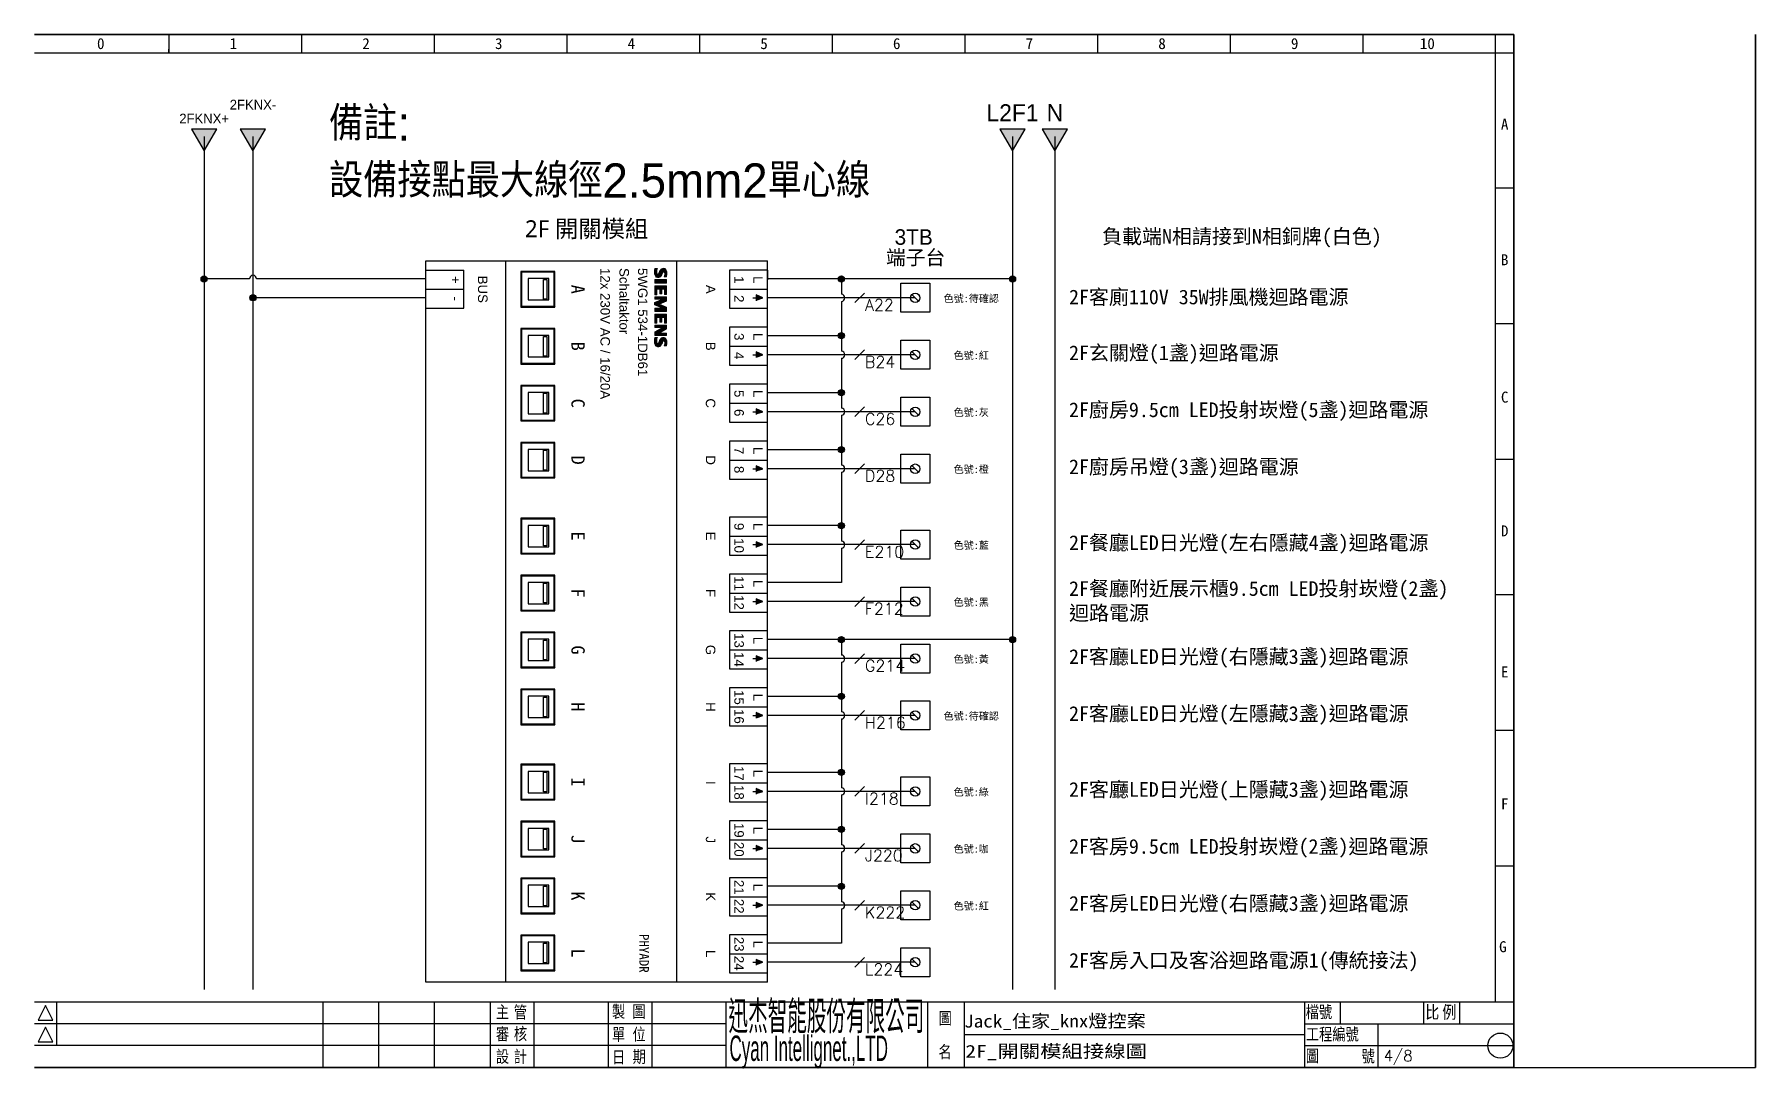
# Model space of a CAD drawing. Header units: millimetres. Extents: x 21506 to 58194, y 6783 to 13041.
# Drawn here: x 35496 to 40160, y 10238 to 13041 of the extents above; entities that cross this region are included whole.
import ezdxf
from ezdxf.enums import TextEntityAlignment as Align

# ---------------------------------------------------------------- set-up
doc = ezdxf.new("R2010")
doc.units = ezdxf.units.MM
doc.linetypes.add('DASH1', pattern=[1.5, 1, -0.5])
for name, color, linetype in [('075KW40IMRV50U03AFO80B4B5', 7, 'Continuous'), ('5', 5, 'Continuous'), ('90000_FRAME', 7, 'Continuous'), ('AHU新增', 7, 'Continuous'), ('DIM', 2, 'Continuous'), ('TEXT', 11, 'Continuous')]:
    doc.layers.add(name, color=color, linetype=linetype)
doc.styles.add('ARIAL', font='arial.ttf')
doc.styles.add('chineset', font='ds1.shx', dxfattribs={"bigfont": 'chineset.shx'})
doc.styles.add('LMP', font='COMPLEX', dxfattribs={"bigfont": 'LFP'})
doc.styles.get("Standard").update_dxf_attribs({"font": ''})
doc.styles.add('T2', font='simplex', dxfattribs={"bigfont": 'stsl'})
doc.styles.get('Standard').set_extended_font_data('MingLiU')

msp = doc.modelspace()

# ---------------------------------------------------------------- texts
at = {"color": 7}
for s, oblique, p in [('0', 360, (35675.998, 13001.291)), ('1', 0, (36035.431, 13001.291)), ('2', 0, (36394.864, 13001.291)), ('3', 360, (36754.297, 13001.291)), ('4', 360, (37113.73, 13001.291))]:
    msp.add_text(s, height=29.787, rotation=0.000118, dxfattribs=dict(at, oblique=oblique)).set_placement(p, align=Align.CENTER)
at = {"color": 7, "width": 1}
for s, height, oblique, p in [('5', 29.787, 360, (37473.164, 13001.291)), ('6', 29.787, 360, (37832.597, 13001.291)), ('7', 29.787, 0, (38192.03, 13001.291)), ('8', 29.787, 0, (38551.463, 13001.291)), ('9', 29.787, 0, (38910.896, 13001.291)), ('10', 29.7873, 0, (39270.329, 13001.291))]:
    msp.add_text(s, height=height, rotation=0.000118, dxfattribs=dict(at, oblique=oblique)).set_placement(p, align=Align.CENTER)
for s, oblique, p in [('A', 0, (39479.885, 12797.745)), ('B', 0, (39479.885, 12430.369)), ('C', 360, (39479.885, 12058.028)), ('D', 360, (39479.885, 11695.616)), ('E', 360, (39479.885, 11313.346))]:
    msp.add_text(s, height=29.787, rotation=0.000118, dxfattribs=dict(at, oblique=oblique)).set_placement(p, align=Align.MIDDLE)
at = {"style": 'ARIAL'}
for s, p in [('12x 230V AC / 16/20A', (37029.951, 12408.035)), ('Schaltaktor', (37081.396, 12408.035)), ('5WG1 534-1DB61', (37131.629, 12408.035))]:
    msp.add_text(s, height=25.72252, rotation=270, dxfattribs=at).set_placement(p)
at = {"color": 7, "style": 'ARIAL'}
for s, height, p in [('+', 25.723, (36637.365, 12376.034)), ('BUS', 25.7225, (36710.992, 12350.312)), ('-', 25.723, (36637.365, 12324.589))]:
    msp.add_text(s, height=height, rotation=270, dxfattribs=at).set_placement(p, align=Align.MIDDLE_CENTER)
for s, p in [('A', (36969.246, 12350.312)), ('B', (36969.246, 12195.977)), ('C', (36969.246, 12041.642)), ('D', (36969.246, 11887.307)), ('E', (36969.246, 11681.526)), ('F', (36969.246, 11527.191)), ('G', (36969.246, 11372.856)), ('H', (36969.246, 11218.521)), ('I', (36969.246, 11014.884)), ('J', (36969.246, 10860.549)), ('K', (36969.246, 10706.214)), ('L', (36969.246, 10551.879))]:
    msp.add_text(s, height=36.012, rotation=270).set_placement(p, align=Align.MIDDLE_CENTER)
at = {"style": 'ARIAL'}
for s, height, p in [('A', 25.723, (37328.332, 12350.312)), ('1', 25.723, (37405.5, 12376.034)), ('L', 25.723, (37456.945, 12376.034)), ('2', 25.723, (37405.5, 12324.589)), ('3', 25.723, (37405.5, 12221.699)), ('L', 25.723, (37456.945, 12221.699)), ('B', 25.723, (37328.332, 12195.977)), ('4', 25.723, (37405.5, 12170.254)), ('C', 25.723, (37328.332, 12041.642)), ('5', 25.723, (37405.5, 12067.364)), ('L', 25.723, (37456.945, 12067.364)), ('6', 25.723, (37405.5, 12015.919)), ('D', 25.723, (37328.332, 11887.307)), ('7', 25.723, (37405.5, 11913.029)), ('L', 25.723, (37456.945, 11913.029)), ('8', 25.723, (37405.5, 11861.584)), ('9', 25.723, (37405.5, 11707.249)), ('L', 25.723, (37456.945, 11707.249)), ('E', 25.723, (37328.332, 11681.526)), ('10', 25.7225, (37405.5, 11655.804)), ('11', 25.7225, (37405.5, 11552.914)), ('F', 25.723, (37328.332, 11527.191)), ('12', 25.7225, (37405.5, 11501.469)), ('L', 25.723, (37456.945, 11552.914)), ('G', 25.723, (37328.332, 11372.856)), ('13', 25.7225, (37405.5, 11398.579)), ('L', 25.723, (37456.945, 11398.579)), ('14', 25.7225, (37405.5, 11347.134)), ('15', 25.7225, (37405.5, 11244.244)), ('L', 25.723, (37456.945, 11244.244)), ('H', 25.723, (37328.332, 11218.521)), ('16', 25.7225, (37405.5, 11192.799)), ('17', 25.7225, (37405.5, 11038.463)), ('I', 25.723, (37328.332, 11012.741)), ('L', 25.723, (37456.945, 11038.463)), ('18', 25.7225, (37405.5, 10987.018)), ('J', 25.723, (37328.332, 10858.406)), ('19', 25.7225, (37405.5, 10884.128)), ('L', 25.723, (37456.945, 10884.128)), ('20', 25.7225, (37405.5, 10832.683)), ('21', 25.7225, (37405.5, 10729.793)), ('L', 25.723, (37456.945, 10729.793)), ('K', 25.723, (37328.332, 10704.071)), ('22', 25.7225, (37405.5, 10678.348)), ('23', 25.7225, (37405.5, 10575.458)), ('L', 25.723, (37328.332, 10549.736)), ('24', 25.7225, (37405.5, 10524.013)), ('L', 25.723, (37456.945, 10575.458))]:
    msp.add_text(s, height=height, rotation=270, dxfattribs=at).set_placement(p, align=Align.MIDDLE_CENTER)
at = {"color": 7, "width": 1}
for s, p in [('F', (39479.885, 10955.899)), ('G', (39474.921, 10568.664))]:
    msp.add_text(s, height=29.787, rotation=0.000118, dxfattribs=at).set_placement(p, align=Align.MIDDLE)
at = {"color": 7, "style": 'T2'}
for s, height, p in [('主', 37.731, (36746.725, 10371.256)), ('管', 37.731, (36795.17, 10371.256)), ('製', 37.731, (37061.099, 10372.824)), ('圖', 37.731, (37116.362, 10373.192)), ('審', 37.731, (36746.733, 10311.774)), ('核', 37.731, (36795.319, 10312.542)), ('位', 37.731, (37116.765, 10310.878)), ('單', 37.731, (37061.179, 10310.878)), ('計', 37.731, (36794.935, 10250.966)), ('日', 37.731, (37061.187, 10249.401)), ('期', 37.731, (37116.939, 10250.543)), ('4/8', 29.4737, (39152.013, 10258.466))]:
    msp.add_text(s, height=height, rotation=0.000118, dxfattribs=at).set_placement(p)
at = {"color": 7, "style": 'T2', "width": 1}
for s, height, p in [('檔號', 37.7305, (38940.768, 10371.887)), ('比', 39.716, (39264.932, 10370.229)), ('例', 39.716, (39310.901, 10370.229)), ('工程編號', 37.7305, (38941.116, 10311.303)), ('名', 37.731, (37945.829, 10263.499)), ('圖', 37.731, (38940.916, 10252.68))]:
    msp.add_text(s, height=height, rotation=0.000118, dxfattribs=at).set_placement(p)
at = {"color": 7, "style": 'T2', "oblique": 360, "width": 1}
for s, p in [('圖', (37946.214, 10354.37)), ('號', (39092.262, 10251.911))]:
    msp.add_text(s, height=37.731, rotation=0.000118, dxfattribs=at).set_placement(p)
at = {"color": 7}
for s, height, width, p, p2 in [('Jack_住家_knx燈控案', 34.78567, 1.000741, (38015.344, 10349.551), (38507.561, 10350.301)), ('2F_開關模組接線圖', 34.7857, 1.118475, (38018.709, 10267.684), (38510.926, 10268.435))]:
    msp.add_text(s, height=height, rotation=0.08732, dxfattribs=dict(at, width=width)).set_placement(p, p2, align=Align.FIT)
at = {"color": 7, "style": 'T2', "oblique": 360}
msp.add_text('設', height=37.731, rotation=0.000118, dxfattribs=at).set_placement((36746.733, 10250.966))
at = {"color": 3, "insert": (36294.523, 12721.717), "char_height": 92.62224, "width": 1965.14281, "attachment_point": 4}
msp.add_mtext('{\\Fds1.shx,chineset.shx|c136;備註:\\P設備接點最大線徑2.5mm2單心線}', dxfattribs=at)
at = {"color": 7, "attachment_point": 5}
for s, insert, char_height, width in [('{\\fMicrosoft JhengHei|b0|i0|c136|p34;2F 開關模組}', (36992.437, 12511.649), 46.31112, 410.85662), ('{\\fMicrosoft JhengHei|b0|i0|c136|p34;端子台}', (37883.829, 12434.46), 39.29829, 302.30307)]:
    msp.add_mtext(s, dxfattribs=dict(at, insert=insert, char_height=char_height, width=width))
at = {"char_height": 20, "width": 184.55205, "attachment_point": 5}
for s, insert in [('色號:待確認', (38034.613, 12324.357)), ('色號:紅', (38034.613, 12170.022)), ('色號:灰', (38034.613, 12015.687)), ('色號:橙', (38034.613, 11861.351)), ('色號:藍', (38034.613, 11655.571)), ('色號:黑', (38034.613, 11501.236)), ('色號:黃', (38034.613, 11346.901)), ('色號:待確認', (38034.613, 11192.566)), ('色號:綠', (38034.613, 10986.786)), ('色號:咖', (38034.613, 10832.451)), ('色號:紅', (38034.613, 10678.116))]:
    msp.add_mtext(s, dxfattribs=dict(at, insert=insert))
at = {"flags": 1}
for tag in ['AN', 'ID']:
    msp.add_attdef(tag, text='', height=1.029, rotation=270, dxfattribs=at).set_placement((37482.363, 12376.034), align=Align.BOTTOM_LEFT)
msp.add_attdef('PHYADR', text='PhyAdr', height=25.7225, rotation=270).set_placement((37148.274, 10498.291), align=Align.MIDDLE_RIGHT)
at = {"layer": '5', "color": 0, "style": 'LMP'}
for s, p in [('A22', (37746.687, 12307.681)), ('B24', (37746.687, 12153.346)), ('C26', (37746.687, 11999.011)), ('D28', (37746.687, 11844.676)), ('E210', (37746.687, 11638.896)), ('F212', (37746.687, 11484.561)), ('G214', (37746.687, 11330.225)), ('H216', (37746.687, 11175.89)), ('I218', (37746.687, 10970.11)), ('J220', (37746.687, 10815.775)), ('K222', (37746.687, 10661.44)), ('L224', (37746.687, 10507.105))]:
    msp.add_text(s, height=31.3883, rotation=0.000006, dxfattribs=at).set_placement(p, align=Align.MIDDLE_LEFT)
at = {"layer": 'AHU新增', "color": 7, "char_height": 39.69525, "attachment_point": 4}
for s, insert, width in [('{\\C3;負載端N相請接到N相銅牌(白色)}', (38389.041, 12488.497), 1065.48265), ('{\\C2;2F客廁110V 35W排風機迴路電源}', (38299.468, 12327.162), 1065.48265), ('2F玄關燈(1盞)迴路電源', (38299.468, 12172.827), 1065.48265), ('2F廚房9.5cm LED投射崁燈(5盞)迴路電源', (38299.468, 12018.491), 1065.48265), ('2F廚房吊燈(3盞)迴路電源', (38299.468, 11864.156), 1102.61104), ('2F餐廳LED日光燈(左右隱藏4盞)迴路電源', (38299.468, 11658.376), 1065.48265), ('2F餐廳附近展示櫃9.5cm LED投射崁燈(2盞)迴路電源', (38299.468, 11504.041), 1065.48265), ('2F客廳LED日光燈(右隱藏3盞)迴路電源', (38299.468, 11349.706), 1065.48265), ('2F客廳LED日光燈(左隱藏3盞)迴路電源', (38299.468, 11195.371), 1065.48265), ('2F客廳LED日光燈(上隱藏3盞)迴路電源', (38299.468, 10989.591), 1098.4761), ('2F客房9.5cm LED投射崁燈(2盞)迴路電源', (38299.468, 10835.256), 1065.48265), ('2F客房LED日光燈(右隱藏3盞)迴路電源', (38299.468, 10680.92), 1065.48265), ('2F客房入口及客浴迴路電源1{\\C1;(傳統接法)}', (38299.468, 10526.585), 1065.48265)]:
    msp.add_mtext(s, dxfattribs=dict(at, insert=insert, width=width))
at = {"layer": 'TEXT', "color": 1, "style": 'chineset'}
msp.add_text('2FKNX+', height=26.4635, dxfattribs=at).set_placement((35956.113, 12813.208), align=Align.MIDDLE)
at = {"layer": 'TEXT', "color": 0, "style": 'chineset'}
for s, height, p in [('2FKNX-', 26.4635, (36088.43, 12850.839)), ('L2F1', 46.3111, (38146.379, 12828.985)), ('N', 46.311, (38261.435, 12828.985))]:
    msp.add_text(s, height=height, dxfattribs=at).set_placement(p, align=Align.MIDDLE)
at = {"layer": 'TEXT', "color": 1, "style": 'chineset'}
msp.add_text('3TB', height=42.1431, dxfattribs=at).set_placement((37826.934, 12491.955), align=Align.MIDDLE_LEFT)
at = {"layer": 'TEXT', "color": 7, "style": 'chineset'}
for s, height, width, p in [('迅杰智能股份有限公司', 88.4212, 0.6, (37376.848, 10334.059)), ('Cyan Intellignet.,LTD', 68.77201, 0.5, (37379.625, 10259.173))]:
    msp.add_text(s, height=height, rotation=0.000118, dxfattribs=dict(at, width=width)).set_placement(p)

# ---------------------------------------------------------------- blocks, each defined once
blk = doc.blocks.new('Siemens-Logo')
h = blk.add_hatch(color=113)
h.dxf.hatch_style = 1
h.paths.add_polyline_path([(1.95, 1.66, 0.03624), (1.36, 1.95, -0.049474), (1.04, 2.09, -0.066567), (0.92, 2.19, -0.316832), (0.88, 2.42, -0.205242), (1.05, 2.54, -0.084425), (1.54, 2.57, -0.055427), (2.2, 2.42), (2.2, 3.04, 0.037682), (1.3, 3.15, 0.150366), (0.41, 2.94, 0.029244), (0.31, 2.87), (0.13, 2.69, 0.103665), (0, 2.42, 0.138785), (0, 1.95, 0.135749), (0.22, 1.57, 0.067252), (0.53, 1.35, 0.018513), (1, 1.13, -0.008982), (1.38, 0.96, -0.618592), (1.44, 0.57, -0.078609), (1.22, 0.5, -0.146008), (0, 0.63), (0, 0, 0.124503), (1.54, -0.09, 0.129248), (2.16, 0.24, 0.077088), (2.33, 0.47, 0.217145), (2.33, 1.24, 0.147333)])
h = blk.add_hatch(color=113)
h.dxf.hatch_style = 1
h.paths.add_polyline_path([(3.86, 3.07), (2.92, 3.07), (2.92, -0.06), (3.86, -0.06)])
h = blk.add_hatch(color=113)
h.dxf.hatch_style = 1
h.paths.add_polyline_path([(4.58, -0.06), (6.93, -0.06), (6.93, 0.53), (5.49, 0.53), (5.49, 1.27), (6.71, 1.27), (6.71, 1.79), (5.49, 1.79), (5.49, 2.49), (6.9, 2.49), (6.9, 3.07), (4.58, 3.07)])
h = blk.add_hatch(color=113)
h.dxf.hatch_style = 1
h.paths.add_polyline_path([(8.09, 1.95), (8.97, -0.09), (9.54, -0.09), (10.42, 1.98), (10.42, -0.06), (11.33, -0.06), (11.33, 3.07), (10.2, 3.07), (9.41, 1.16), (8.6, 3.07), (7.47, 3.07), (7.47, -0.06), (8.09, -0.06)])
h = blk.add_hatch(color=113)
h.dxf.hatch_style = 1
h.paths.add_polyline_path([(12.96, 2.49), (14.37, 2.49), (14.37, 3.07), (12.05, 3.07), (12.05, -0.06), (14.4, -0.06), (14.4, 0.53), (12.96, 0.53), (12.96, 1.27), (14.18, 1.27), (14.18, 1.79), (12.96, 1.79)])
h = blk.add_hatch(color=113)
h.dxf.hatch_style = 1
h.paths.add_polyline_path([(15.54, 1.95), (16.67, -0.06), (17.68, -0.06), (17.68, 3.07), (17.05, 3.07), (17.05, 1.13), (15.94, 3.07), (14.92, 3.07), (14.92, -0.06), (15.54, -0.06)])
h = blk.add_hatch(color=113)
h.dxf.hatch_style = 1
h.paths.add_polyline_path([(19.09, 2.42, -0.205242), (19.26, 2.54, -0.084425), (19.75, 2.57, -0.055427), (20.41, 2.42), (20.41, 3.04, 0.037682), (19.51, 3.15, 0.150366), (18.62, 2.94, 0.088866), (18.34, 2.7, 0.106595), (18.21, 2.42, 0.138787), (18.21, 1.95, 0.135749), (18.43, 1.57, 0.067252), (18.74, 1.35, 0.018513), (19.22, 1.13, -0.008982), (19.59, 0.96, -0.618592), (19.65, 0.57, -0.078609), (19.43, 0.5, -0.146008), (18.21, 0.63), (18.21, 0, 0.124503), (19.75, -0.09, 0.129248), (20.38, 0.24, 0.077088), (20.54, 0.47, 0.217145), (20.54, 1.24, 0.147333), (20.16, 1.66, 0.03624), (19.57, 1.95, -0.049474), (19.25, 2.09, -0.066567), (19.13, 2.19, -0.316832)])
at = {"layer": '90000_FRAME', "color": 113, "linetype": 'Continuous', "lineweight": 13}
for p, q in [((0, 0), (0, 0.63)), ((0.13, 2.69), (0.31, 2.87)), ((2.2, 2.42), (2.2, 3.04)), ((2.92, 3.07), (2.92, -0.06)), ((2.92, 3.07), (3.86, 3.07)), ((3.86, 3.07), (3.86, -0.06)), ((4.58, 3.07), (4.58, -0.06)), ((6.9, 3.07), (4.58, 3.07)), ((6.9, 2.49), (5.49, 2.49)), ((5.49, 2.49), (5.49, 1.79)), ((6.71, 1.79), (5.49, 1.79)), ((6.71, 1.27), (5.49, 1.27)), ((5.49, 1.27), (5.49, 0.53)), ((6.93, 0.53), (5.49, 0.53)), ((6.71, 1.79), (6.71, 1.27)), ((6.9, 3.07), (6.9, 2.49)), ((6.93, 0.53), (6.93, -0.06)), ((7.47, -0.06), (7.47, 3.07)), ((8.6, 3.07), (7.47, 3.07)), ((8.97, -0.09), (8.09, 1.95)), ((8.09, -0.06), (8.09, 1.95)), ((8.6, 3.07), (9.41, 1.16)), ((10.2, 3.07), (9.41, 1.16)), ((10.42, 1.98), (9.54, -0.09)), ((11.33, 3.07), (10.2, 3.07)), ((10.42, 1.98), (10.42, -0.06)), ((11.33, 3.07), (11.33, -0.06)), ((12.05, 3.07), (12.05, -0.06)), ((14.37, 3.07), (12.05, 3.07)), ((14.37, 2.49), (12.96, 2.49)), ((12.96, 2.49), (12.96, 1.79)), ((14.18, 1.79), (12.96, 1.79)), ((14.18, 1.27), (12.96, 1.27)), ((12.96, 1.27), (12.96, 0.53)), ((14.4, 0.53), (12.96, 0.53)), ((14.18, 1.79), (14.18, 1.27)), ((14.37, 3.07), (14.37, 2.49)), ((14.4, 0.53), (14.4, -0.06)), ((14.92, -0.06), (14.92, 3.07)), ((15.94, 3.07), (14.92, 3.07)), ((16.67, -0.06), (15.54, 1.95)), ((15.54, -0.06), (15.54, 1.95)), ((15.94, 3.07), (17.05, 1.13)), ((17.68, 3.07), (17.05, 3.07)), ((17.05, 3.07), (17.05, 1.13)), ((17.68, 3.07), (17.68, -0.06)), ((18.21, 0), (18.21, 0.63)), ((20.41, 2.42), (20.41, 3.04)), ((2.92, -0.06), (3.86, -0.06)), ((4.58, -0.06), (6.93, -0.06)), ((7.47, -0.06), (8.09, -0.06)), ((8.97, -0.09), (9.54, -0.09)), ((11.33, -0.06), (10.42, -0.06)), ((12.05, -0.06), (14.4, -0.06)), ((14.92, -0.06), (15.54, -0.06)), ((17.68, -0.06), (16.67, -0.06))]:
    blk.add_line(p, q, dxfattribs=at)
for centre, radius, start, end in [((0.83, 2.18), 0.864, 164.1975, 195.8025), ((0.72, 2.25), 0.739, 142.8139, 167.1523), ((0.79, 2.15), 0.817, 194.7952, 225.7177), ((0.82, 2.61), 2.15, 247.53, 280.758), ((0.94, 3), 3.14, 252.5939, 280.9817), ((0.95, 2.05), 1.04, 121.2141, 141.5255), ((1.19, 2.62), 1.43, 227.3119, 242.704), ((1.2, 1.59), 1.56, 86.2218, 120.4273), ((3.73, 7.59), 7.02, 242.862, 247.1042), ((1.06, 2.33), 0.2, 154.44, 221.8202), ((1.11, 2.28), 0.271, 102.8288, 149.226), ((1.33, 2.58), 0.572, 222.776, 239.0362), ((-3.39, -9.43), 11.44, 65.3415, 67.3998), ((1.92, 3.64), 1.78, 240.0482, 251.378), ((1.39, 1.13), 1.45, 84.04, 103.3428), ((1.13, 1.23), 0.734, 277.71, 295.6885), ((1.02, -2.83), 5.98, 78.6827, 87.3148), ((-0.33, -2.25), 4.53, 59.902, 68.2036), ((1.31, 0.75), 0.225, 305.5032, 72.4653), ((1.16, -0.47), 3.06, 70.2626, 82.9524), ((1.24, 1.27), 1.39, 282.4058, 311.8644), ((1.44, 0.81), 0.993, 25.9563, 59.4835), ((1.49, 0.89), 0.946, 315.8905, 333.5229), ((1.49, 0.86), 0.928, 335.3868, 24.3915), ((19.04, 2.18), 0.864, 164.1975, 195.8025), ((18.93, 2.25), 0.739, 142.8139, 167.1523), ((19, 2.15), 0.817, 194.7952, 225.7177), ((19.03, 2.61), 2.15, 247.53, 280.758), ((19.15, 3), 3.14, 252.5939, 280.9817), ((19.16, 2.05), 1.04, 121.2141, 141.5255), ((19.4, 2.62), 1.43, 227.3119, 242.704), ((19.41, 1.59), 1.56, 86.2218, 120.4273), ((21.94, 7.59), 7.02, 242.862, 247.1042), ((19.27, 2.33), 0.2, 154.44, 221.8202), ((19.32, 2.28), 0.271, 102.8288, 149.226), ((19.54, 2.58), 0.572, 222.776, 239.0362), ((14.82, -9.43), 11.44, 65.3415, 67.3998), ((20.14, 3.64), 1.78, 240.0482, 251.378), ((19.6, 1.13), 1.45, 84.04, 103.3428), ((19.34, 1.23), 0.734, 277.71, 295.6885), ((19.23, -2.83), 5.98, 78.6827, 87.3148), ((17.89, -2.25), 4.53, 59.902, 68.2036), ((19.52, 0.75), 0.225, 305.5032, 72.4653), ((19.37, -0.47), 3.06, 70.2626, 82.9524), ((19.45, 1.27), 1.39, 282.4058, 311.8644), ((19.65, 0.81), 0.993, 25.9563, 59.4835), ((19.7, 0.89), 0.946, 315.8905, 333.5229), ((19.7, 0.86), 0.928, 335.3868, 24.3915)]:
    blk.add_arc(centre, radius, start, end, dxfattribs=at)
blk = doc.blocks.new('A$C547D4C11')
at = {"layer": 'AHU新增'}
h = blk.add_hatch(color=256, dxfattribs=at)
h.dxf.hatch_style = 1
h.paths.add_polyline_path([(6.9, 0, 1), (-6.9, 0, 1)])
blk.add_circle((0, 0), 6.9, dxfattribs=at)

# ---------------------------------------------------------------- hatches: boundary and pattern name
for color, points in [(1, [(35990.49, 12784.662), (35921.736, 12784.662), (35956.113, 12725.119)]), (0, [(36088.43, 12725.119), (36122.807, 12784.662), (36054.053, 12784.662)]), (0, [(38146.379, 12725.119), (38180.756, 12784.662), (38112.002, 12784.662)]), (0, [(38261.435, 12725.119), (38295.812, 12784.662), (38227.058, 12784.662)])]:
    msp.add_hatch(color=color).paths.add_polyline_path(points)
h = msp.add_hatch(color=256)
h.dxf.hatch_style = 1
h.paths.add_polyline_path([(37469.806, 12327.162), (37451.8, 12334.878), (37451.8, 12319.445)])
h = msp.add_hatch(color=256)
h.dxf.hatch_style = 1
h.paths.add_polyline_path([(37469.806, 12172.827), (37451.8, 12180.543), (37451.8, 12165.11)])
h = msp.add_hatch(color=256)
h.dxf.hatch_style = 1
h.paths.add_polyline_path([(37469.806, 12018.491), (37451.8, 12026.208), (37451.8, 12010.775)])
h = msp.add_hatch(color=256)
h.dxf.hatch_style = 1
h.paths.add_polyline_path([(37469.806, 11864.156), (37451.8, 11871.873), (37451.8, 11856.44)])
h = msp.add_hatch(color=256)
h.dxf.hatch_style = 1
h.paths.add_polyline_path([(37469.806, 11658.376), (37451.8, 11666.093), (37451.8, 11650.659)])
h = msp.add_hatch(color=256)
h.dxf.hatch_style = 1
h.paths.add_polyline_path([(37469.806, 11504.041), (37451.8, 11511.758), (37451.8, 11496.324)])
h = msp.add_hatch(color=256)
h.dxf.hatch_style = 1
h.paths.add_polyline_path([(37469.806, 11349.706), (37451.8, 11357.423), (37451.8, 11341.989)])
h = msp.add_hatch(color=256)
h.dxf.hatch_style = 1
h.paths.add_polyline_path([(37469.806, 11195.371), (37451.8, 11203.088), (37451.8, 11187.654)])
h = msp.add_hatch(color=256)
h.dxf.hatch_style = 1
h.paths.add_polyline_path([(37469.806, 10989.591), (37451.8, 10997.307), (37451.8, 10981.874)])
h = msp.add_hatch(color=256)
h.dxf.hatch_style = 1
h.paths.add_polyline_path([(37469.806, 10835.256), (37451.8, 10842.972), (37451.8, 10827.539)])
h = msp.add_hatch(color=256)
h.dxf.hatch_style = 1
h.paths.add_polyline_path([(37469.806, 10680.92), (37451.8, 10688.637), (37451.8, 10673.204)])
h = msp.add_hatch(color=256)
h.dxf.hatch_style = 1
h.paths.add_polyline_path([(37469.806, 10526.585), (37451.8, 10534.302), (37451.8, 10518.869)])

# ---------------------------------------------------------------- linework, layer by layer
at = {"color": 7}
for p, q in [((39504.708, 13041.008), (35496.282, 13041.007)), ((35860.732, 13041.007), (35860.732, 12991.362)), ((36220.165, 13041.007), (36220.165, 12991.362)), ((36579.598, 13041.007), (36579.598, 12991.362)), ((36939.031, 13041.007), (36939.031, 12991.362)), ((37298.464, 13041.007), (37298.464, 12991.362)), ((37657.897, 13041.007), (37657.897, 12991.362)), ((38017.33, 13041.007), (38017.33, 12991.362)), ((38376.763, 13041.007), (38376.763, 12991.362)), ((38736.196, 13041.007), (38736.196, 12991.362)), ((39095.629, 13041.008), (39095.629, 12991.362)), ((39455.062, 10419.728), (39455.062, 13041.008)), ((39504.708, 13041.008), (39504.708, 10241.004)), ((40159.679, 13041.008), (40159.679, 10241.004)), ((35496.282, 12991.362), (39504.708, 12991.362)), ((35860.732, 12991.362), (35860.732, 13001.291)), ((39504.708, 12623.986), (39455.062, 12623.986)), ((39504.708, 12256.609), (39455.062, 12256.609)), ((39504.708, 11889.233), (39455.062, 11889.233)), ((39504.708, 11521.857), (39455.062, 11521.857)), ((39504.708, 11154.48), (39455.062, 11154.48)), ((39504.708, 10787.104), (39455.062, 10787.104)), ((35496.282, 10419.727), (39504.708, 10419.728)), ((35555.857, 10419.727), (35555.857, 10300.578)), ((36277.684, 10419.727), (36277.684, 10241.004)), ((36428.716, 10419.727), (36428.716, 10241.004)), ((36579.747, 10419.727), (36579.747, 10241.004)), ((36730.778, 10419.727), (36730.778, 10241.004)), ((36849.689, 10419.727), (36849.689, 10241.004)), ((37050.366, 10419.728), (37050.366, 10241.004)), ((37169.277, 10419.728), (37169.277, 10241.004)), ((37369.954, 10419.728), (37369.954, 10241.004)), ((37916.053, 10419.728), (37916.053, 10241.004)), ((38015.344, 10419.728), (38015.344, 10241.004)), ((38937.166, 10419.728), (38937.166, 10241.004)), ((39033.741, 10419.728), (39033.741, 10360.153)), ((39261.029, 10360.153), (39261.029, 10419.728)), ((39357.604, 10419.728), (39357.604, 10360.153)), ((37369.954, 10360.153), (35496.282, 10360.153)), ((38937.166, 10360.153), (39504.708, 10360.153)), ((39135.748, 10360.153), (39135.748, 10241.004)), ((37369.954, 10300.578), (35496.282, 10300.578)), ((38937.166, 10300.579), (39504.708, 10300.579)), ((35496.282, 10241.004), (39504.708, 10241.004)), ((37369.954, 10241.004), (37397.259, 10241.004))]:
    msp.add_line(p, q, dxfattribs=at)
for p, q in [((35496.282, 13041.007), (39504.708, 13041.007)), ((39504.708, 13041.007), (39504.708, 10241.004)), ((39504.708, 10241.004), (39504.708, 13041.007)), ((40159.679, 10241.004), (40159.679, 13041.008)), ((36556.657, 10472.568), (36556.657, 12427.479)), ((36556.657, 12427.479), (37482.667, 12427.479)), ((36772.726, 12427.479), (36772.726, 10472.568)), ((37235.731, 12427.479), (37235.731, 10472.568)), ((37482.667, 10472.568), (37482.667, 12427.479)), ((36813.882, 12398.542), (36813.882, 12302.082)), ((36906.483, 12398.542), (36813.882, 12398.542)), ((36813.882, 12398.542), (36815.94, 12396.398)), ((36815.94, 12396.398), (36815.94, 12304.226)), ((36904.425, 12396.398), (36815.94, 12396.398)), ((36834.46, 12379.25), (36834.46, 12321.374)), ((36890.02, 12379.25), (36834.46, 12379.25)), ((36875.616, 12323.518), (36875.616, 12377.106)), ((36875.616, 12377.106), (36884.876, 12377.106)), ((36884.876, 12377.106), (36884.876, 12323.518)), ((36890.02, 12321.374), (36890.02, 12379.25)), ((36904.425, 12396.398), (36906.483, 12398.542)), ((36904.425, 12304.226), (36904.425, 12396.398)), ((36906.483, 12302.082), (36906.483, 12398.542)), ((37482.667, 12401.757), (37379.777, 12401.757)), ((37379.777, 12401.757), (37379.777, 12298.867)), ((37482.667, 12401.757), (37482.667, 12376.034)), ((38146.379, 12378.607), (37482.667, 12378.607)), ((37682.731, 12378.607), (37682.731, 12336.688)), ((36556.657, 12327.162), (36088.43, 12327.162)), ((36834.46, 12321.374), (36890.02, 12321.374)), ((36884.876, 12323.518), (36875.616, 12323.518)), ((37379.777, 12350.312), (37482.667, 12350.312)), ((37442.797, 12327.162), (37454.372, 12327.162)), ((37469.806, 12327.162), (37451.8, 12334.878)), ((37451.8, 12334.878), (37451.8, 12319.445)), ((37454.372, 12322.017), (37469.806, 12327.162)), ((37882.795, 12327.162), (37482.667, 12327.162)), ((37682.731, 12317.635), (37682.731, 12182.353)), ((36815.94, 12304.226), (36813.882, 12302.082)), ((36813.882, 12302.082), (36906.483, 12302.082)), ((36815.94, 12304.226), (36904.425, 12304.226)), ((36904.425, 12304.226), (36906.483, 12302.082)), ((37379.777, 12298.867), (37482.667, 12298.867)), ((36813.882, 12244.207), (36813.882, 12147.747)), ((36906.483, 12244.207), (36813.882, 12244.207)), ((36813.882, 12244.207), (36815.94, 12242.063)), ((36815.94, 12242.063), (36815.94, 12149.891)), ((36904.425, 12242.063), (36815.94, 12242.063)), ((36834.46, 12224.915), (36834.46, 12167.039)), ((36890.02, 12224.915), (36834.46, 12224.915)), ((36875.616, 12169.182), (36875.616, 12222.771)), ((36875.616, 12222.771), (36884.876, 12222.771)), ((36884.876, 12222.771), (36884.876, 12169.182)), ((36890.02, 12167.039), (36890.02, 12224.915)), ((36904.425, 12242.063), (36906.483, 12244.207)), ((36904.425, 12149.891), (36904.425, 12242.063)), ((36906.483, 12147.747), (36906.483, 12244.207)), ((37482.667, 12247.422), (37379.777, 12247.422)), ((37379.777, 12247.422), (37379.777, 12144.532)), ((37682.731, 12224.272), (37482.667, 12224.272)), ((37379.777, 12195.977), (37482.667, 12195.977)), ((37442.797, 12172.827), (37454.372, 12172.827)), ((37469.806, 12172.827), (37451.8, 12180.543)), ((37451.8, 12180.543), (37451.8, 12165.11)), ((37454.372, 12167.682), (37469.806, 12172.827)), ((37882.795, 12172.827), (37482.667, 12172.827)), ((36815.94, 12149.891), (36813.882, 12147.747)), ((36813.882, 12147.747), (36906.483, 12147.747)), ((36815.94, 12149.891), (36904.425, 12149.891)), ((36834.46, 12167.039), (36890.02, 12167.039)), ((36884.876, 12169.182), (36875.616, 12169.182)), ((36904.425, 12149.891), (36906.483, 12147.747)), ((37379.777, 12144.532), (37482.667, 12144.532)), ((37682.731, 12163.3), (37682.731, 12028.018)), ((36813.882, 12089.871), (36813.882, 11993.412)), ((36906.483, 12089.871), (36813.882, 12089.871)), ((36813.882, 12089.871), (36815.94, 12087.728)), ((36815.94, 12087.728), (36815.94, 11995.555)), ((36904.425, 12087.728), (36815.94, 12087.728)), ((36904.425, 12087.728), (36906.483, 12089.871)), ((36904.425, 11995.555), (36904.425, 12087.728)), ((36906.483, 11993.412), (36906.483, 12089.871)), ((37482.667, 12093.087), (37379.777, 12093.087)), ((37379.777, 12093.087), (37379.777, 11990.197)), ((36834.46, 12070.58), (36834.46, 12012.704)), ((36890.02, 12070.58), (36834.46, 12070.58)), ((36875.616, 12014.847), (36875.616, 12068.436)), ((36875.616, 12068.436), (36884.876, 12068.436)), ((36884.876, 12068.436), (36884.876, 12014.847)), ((36890.02, 12012.704), (36890.02, 12070.58)), ((37379.777, 12041.642), (37482.667, 12041.642)), ((37682.731, 12069.936), (37482.667, 12069.936)), ((36815.94, 11995.555), (36813.882, 11993.412)), ((36813.882, 11993.412), (36906.483, 11993.412)), ((36815.94, 11995.555), (36904.425, 11995.555)), ((36834.46, 12012.704), (36890.02, 12012.704)), ((36884.876, 12014.847), (36875.616, 12014.847)), ((36904.425, 11995.555), (36906.483, 11993.412)), ((37379.777, 11990.197), (37482.667, 11990.197)), ((37442.797, 12018.491), (37454.372, 12018.491)), ((37469.806, 12018.491), (37451.8, 12026.208)), ((37451.8, 12026.208), (37451.8, 12010.775)), ((37454.372, 12013.347), (37469.806, 12018.491)), ((37882.795, 12018.491), (37482.667, 12018.491)), ((37682.731, 12008.965), (37682.731, 11873.683)), ((37482.667, 11938.752), (37379.777, 11938.752)), ((37379.777, 11938.752), (37379.777, 11835.862)), ((36813.882, 11935.536), (36813.882, 11839.077)), ((36906.483, 11935.536), (36813.882, 11935.536)), ((36813.882, 11935.536), (36815.94, 11933.393)), ((36815.94, 11933.393), (36815.94, 11841.22)), ((36904.425, 11933.393), (36815.94, 11933.393)), ((36834.46, 11916.244), (36834.46, 11858.369)), ((36890.02, 11916.244), (36834.46, 11916.244)), ((36875.616, 11860.512), (36875.616, 11914.101)), ((36875.616, 11914.101), (36884.876, 11914.101)), ((36884.876, 11914.101), (36884.876, 11860.512)), ((36890.02, 11858.369), (36890.02, 11916.244)), ((36904.425, 11933.393), (36906.483, 11935.536)), ((36904.425, 11841.22), (36904.425, 11933.393)), ((36906.483, 11839.077), (36906.483, 11935.536)), ((37682.731, 11915.601), (37482.667, 11915.601)), ((36834.46, 11858.369), (36890.02, 11858.369)), ((36884.876, 11860.512), (36875.616, 11860.512)), ((37379.777, 11887.307), (37482.667, 11887.307)), ((37442.797, 11864.156), (37454.372, 11864.156)), ((37469.806, 11864.156), (37451.8, 11871.873)), ((37451.8, 11871.873), (37451.8, 11856.44)), ((37454.372, 11859.012), (37469.806, 11864.156)), ((37882.795, 11864.156), (37482.667, 11864.156)), ((37682.731, 11854.629), (37682.731, 11667.903)), ((36815.94, 11841.22), (36813.882, 11839.077)), ((36813.882, 11839.077), (36906.483, 11839.077)), ((36815.94, 11841.22), (36904.425, 11841.22)), ((36904.425, 11841.22), (36906.483, 11839.077)), ((37379.777, 11835.862), (37482.667, 11835.862)), ((36813.882, 11729.756), (36813.882, 11633.297)), ((36906.483, 11729.756), (36813.882, 11729.756)), ((36813.882, 11729.756), (36815.94, 11727.613)), ((36815.94, 11727.613), (36815.94, 11635.44)), ((36904.425, 11727.613), (36815.94, 11727.613)), ((36834.46, 11710.464), (36834.46, 11652.589)), ((36890.02, 11710.464), (36834.46, 11710.464)), ((36875.616, 11654.732), (36875.616, 11708.321)), ((36875.616, 11708.321), (36884.876, 11708.321)), ((36884.876, 11708.321), (36884.876, 11654.732)), ((36890.02, 11652.589), (36890.02, 11710.464)), ((36904.425, 11727.613), (36906.483, 11729.756)), ((36904.425, 11635.44), (36904.425, 11727.613)), ((36906.483, 11633.297), (36906.483, 11729.756)), ((37482.667, 11732.971), (37379.777, 11732.971)), ((37379.777, 11732.971), (37379.777, 11630.081)), ((37682.731, 11709.821), (37482.667, 11709.821)), ((37379.777, 11681.526), (37482.667, 11681.526)), ((37469.806, 11658.376), (37451.8, 11666.093)), ((37451.8, 11666.093), (37451.8, 11650.659)), ((36815.94, 11635.44), (36813.882, 11633.297)), ((36813.882, 11633.297), (36906.483, 11633.297)), ((36815.94, 11635.44), (36904.425, 11635.44)), ((36834.46, 11652.589), (36890.02, 11652.589)), ((36884.876, 11654.732), (36875.616, 11654.732)), ((36904.425, 11635.44), (36906.483, 11633.297)), ((37379.777, 11630.081), (37482.667, 11630.081)), ((37442.797, 11658.376), (37454.372, 11658.376)), ((37454.372, 11653.232), (37469.806, 11658.376)), ((37882.795, 11658.376), (37482.667, 11658.376)), ((37682.731, 11648.849), (37682.731, 11555.486)), ((36813.882, 11575.421), (36813.882, 11478.962)), ((36906.483, 11575.421), (36813.882, 11575.421)), ((36813.882, 11575.421), (36815.94, 11573.277)), ((36815.94, 11573.277), (36815.94, 11481.105)), ((36904.425, 11573.277), (36815.94, 11573.277)), ((36904.425, 11573.277), (36906.483, 11575.421)), ((36904.425, 11481.105), (36904.425, 11573.277)), ((36906.483, 11478.962), (36906.483, 11575.421)), ((37482.667, 11578.636), (37379.777, 11578.636)), ((37379.777, 11578.636), (37379.777, 11475.746)), ((36834.46, 11556.129), (36834.46, 11498.253)), ((36890.02, 11556.129), (36834.46, 11556.129)), ((36875.616, 11500.397), (36875.616, 11553.986)), ((36875.616, 11553.986), (36884.876, 11553.986)), ((36884.876, 11553.986), (36884.876, 11500.397)), ((36890.02, 11498.253), (36890.02, 11556.129)), ((37379.777, 11527.191), (37482.667, 11527.191)), ((37682.731, 11555.486), (37482.667, 11555.486)), ((36815.94, 11481.105), (36813.882, 11478.962)), ((36813.882, 11478.962), (36906.483, 11478.962)), ((36815.94, 11481.105), (36904.425, 11481.105)), ((36834.46, 11498.253), (36890.02, 11498.253)), ((36884.876, 11500.397), (36875.616, 11500.397)), ((36904.425, 11481.105), (36906.483, 11478.962)), ((37379.777, 11475.746), (37482.667, 11475.746)), ((37442.797, 11504.041), (37454.372, 11504.041)), ((37469.806, 11504.041), (37451.8, 11511.758)), ((37451.8, 11511.758), (37451.8, 11496.324)), ((37454.372, 11498.897), (37469.806, 11504.041)), ((37882.795, 11504.041), (37482.667, 11504.041)), ((36813.882, 11421.086), (36813.882, 11324.626)), ((36906.483, 11421.086), (36813.882, 11421.086)), ((36813.882, 11421.086), (36815.94, 11418.942)), ((36815.94, 11418.942), (36815.94, 11326.77)), ((36904.425, 11418.942), (36815.94, 11418.942)), ((36834.46, 11401.794), (36834.46, 11343.918)), ((36890.02, 11401.794), (36834.46, 11401.794)), ((36875.616, 11346.062), (36875.616, 11399.65)), ((36875.616, 11399.65), (36884.876, 11399.65)), ((36884.876, 11399.65), (36884.876, 11346.062)), ((36890.02, 11343.918), (36890.02, 11401.794)), ((36904.425, 11418.942), (36906.483, 11421.086)), ((36904.425, 11326.77), (36904.425, 11418.942)), ((36906.483, 11324.626), (36906.483, 11421.086)), ((37482.667, 11424.301), (37379.777, 11424.301)), ((37379.777, 11424.301), (37379.777, 11321.411)), ((38146.379, 11401.151), (37482.667, 11401.151)), ((37682.731, 11401.151), (37682.731, 11359.233)), ((36834.46, 11343.918), (36890.02, 11343.918)), ((36884.876, 11346.062), (36875.616, 11346.062)), ((37379.777, 11372.856), (37482.667, 11372.856)), ((37442.797, 11349.706), (37454.372, 11349.706)), ((37469.806, 11349.706), (37451.8, 11357.423)), ((37451.8, 11357.423), (37451.8, 11341.989)), ((37454.372, 11344.561), (37469.806, 11349.706)), ((37882.795, 11349.706), (37482.667, 11349.706)), ((37682.731, 11340.179), (37682.731, 11204.898)), ((36815.94, 11326.77), (36813.882, 11324.626)), ((36813.882, 11324.626), (36906.483, 11324.626)), ((36815.94, 11326.77), (36904.425, 11326.77)), ((36904.425, 11326.77), (36906.483, 11324.626)), ((37379.777, 11321.411), (37482.667, 11321.411)), ((36813.882, 11266.751), (36813.882, 11170.291)), ((36906.483, 11266.751), (36813.882, 11266.751)), ((36813.882, 11266.751), (36815.94, 11264.607)), ((36815.94, 11264.607), (36815.94, 11172.435)), ((36904.425, 11264.607), (36815.94, 11264.607)), ((36834.46, 11247.459), (36834.46, 11189.583)), ((36890.02, 11247.459), (36834.46, 11247.459)), ((36875.616, 11191.727), (36875.616, 11245.315)), ((36875.616, 11245.315), (36884.876, 11245.315)), ((36884.876, 11245.315), (36884.876, 11191.727)), ((36890.02, 11189.583), (36890.02, 11247.459)), ((36904.425, 11264.607), (36906.483, 11266.751)), ((36904.425, 11172.435), (36904.425, 11264.607)), ((36906.483, 11170.291), (36906.483, 11266.751)), ((37482.667, 11269.966), (37379.777, 11269.966)), ((37379.777, 11269.966), (37379.777, 11167.076)), ((37682.731, 11246.816), (37482.667, 11246.816)), ((37379.777, 11218.521), (37482.667, 11218.521)), ((37442.797, 11195.371), (37454.372, 11195.371)), ((37469.806, 11195.371), (37451.8, 11203.088)), ((37451.8, 11203.088), (37451.8, 11187.654)), ((37454.372, 11190.226), (37469.806, 11195.371)), ((37882.795, 11195.371), (37482.667, 11195.371)), ((36815.94, 11172.435), (36813.882, 11170.291)), ((36813.882, 11170.291), (36906.483, 11170.291)), ((36815.94, 11172.435), (36904.425, 11172.435)), ((36834.46, 11189.583), (36890.02, 11189.583)), ((36884.876, 11191.727), (36875.616, 11191.727)), ((36904.425, 11172.435), (36906.483, 11170.291)), ((37379.777, 11167.076), (37482.667, 11167.076)), ((37682.731, 11185.844), (37682.731, 10999.117)), ((36813.882, 11063.114), (36813.882, 10966.655)), ((36906.483, 11063.114), (36813.882, 11063.114)), ((36813.882, 11063.114), (36815.94, 11060.971)), ((36815.94, 11060.971), (36815.94, 10968.798)), ((36904.425, 11060.971), (36815.94, 11060.971)), ((36904.425, 11060.971), (36906.483, 11063.114)), ((36904.425, 10968.798), (36904.425, 11060.971)), ((36906.483, 10966.655), (36906.483, 11063.114)), ((37482.667, 11064.186), (37379.777, 11064.186)), ((37379.777, 11064.186), (37379.777, 10961.296)), ((36834.46, 11043.822), (36834.46, 10985.947)), ((36890.02, 11043.822), (36834.46, 11043.822)), ((36875.616, 10988.09), (36875.616, 11041.679)), ((36875.616, 11041.679), (36884.876, 11041.679)), ((36884.876, 11041.679), (36884.876, 10988.09)), ((36890.02, 10985.947), (36890.02, 11043.822)), ((37379.777, 11012.741), (37482.667, 11012.741)), ((37682.731, 11041.036), (37482.667, 11041.036)), ((36815.94, 10968.798), (36813.882, 10966.655)), ((36813.882, 10966.655), (36906.483, 10966.655)), ((36815.94, 10968.798), (36904.425, 10968.798)), ((36834.46, 10985.947), (36890.02, 10985.947)), ((36884.876, 10988.09), (36875.616, 10988.09)), ((36904.425, 10968.798), (36906.483, 10966.655)), ((37379.777, 10961.296), (37482.667, 10961.296)), ((37442.797, 10989.591), (37454.372, 10989.591)), ((37469.806, 10989.591), (37451.8, 10997.307)), ((37451.8, 10997.307), (37451.8, 10981.874)), ((37454.372, 10984.446), (37469.806, 10989.591)), ((37882.795, 10989.591), (37482.667, 10989.591)), ((37682.731, 10980.064), (37682.731, 10844.782)), ((36813.882, 10908.779), (36813.882, 10812.32)), ((36906.483, 10908.779), (36813.882, 10908.779)), ((36813.882, 10908.779), (36815.94, 10906.636)), ((36815.94, 10906.636), (36815.94, 10814.463)), ((36904.425, 10906.636), (36815.94, 10906.636)), ((36834.46, 10889.487), (36834.46, 10831.611)), ((36890.02, 10889.487), (36834.46, 10889.487)), ((36875.616, 10833.755), (36875.616, 10887.344)), ((36875.616, 10887.344), (36884.876, 10887.344)), ((36884.876, 10887.344), (36884.876, 10833.755)), ((36890.02, 10831.611), (36890.02, 10889.487)), ((36904.425, 10906.636), (36906.483, 10908.779)), ((36904.425, 10814.463), (36904.425, 10906.636)), ((36906.483, 10812.32), (36906.483, 10908.779)), ((37482.667, 10909.851), (37379.777, 10909.851)), ((37379.777, 10909.851), (37379.777, 10806.961)), ((37682.731, 10886.701), (37482.667, 10886.701)), ((36834.46, 10831.611), (36890.02, 10831.611)), ((36884.876, 10833.755), (36875.616, 10833.755)), ((37379.777, 10858.406), (37482.667, 10858.406)), ((37442.797, 10835.256), (37454.372, 10835.256)), ((37469.806, 10835.256), (37451.8, 10842.972)), ((37451.8, 10842.972), (37451.8, 10827.539)), ((37454.372, 10830.111), (37469.806, 10835.256)), ((37882.795, 10835.256), (37482.667, 10835.256)), ((37682.731, 10825.729), (37682.731, 10690.447)), ((36815.94, 10814.463), (36813.882, 10812.32)), ((36813.882, 10812.32), (36906.483, 10812.32)), ((36815.94, 10814.463), (36904.425, 10814.463)), ((36904.425, 10814.463), (36906.483, 10812.32)), ((37379.777, 10806.961), (37482.667, 10806.961)), ((36813.882, 10754.444), (36813.882, 10657.984)), ((36906.483, 10754.444), (36813.882, 10754.444)), ((36813.882, 10754.444), (36815.94, 10752.3)), ((36815.94, 10752.3), (36815.94, 10660.128)), ((36904.425, 10752.3), (36815.94, 10752.3)), ((36834.46, 10735.152), (36834.46, 10677.276)), ((36890.02, 10735.152), (36834.46, 10735.152)), ((36875.616, 10679.42), (36875.616, 10733.009)), ((36875.616, 10733.009), (36884.876, 10733.009)), ((36884.876, 10733.009), (36884.876, 10679.42)), ((36890.02, 10677.276), (36890.02, 10735.152)), ((36904.425, 10752.3), (36906.483, 10754.444)), ((36904.425, 10660.128), (36904.425, 10752.3)), ((36906.483, 10657.984), (36906.483, 10754.444)), ((37482.667, 10755.516), (37379.777, 10755.516)), ((37379.777, 10755.516), (37379.777, 10652.626)), ((37682.731, 10732.365), (37482.667, 10732.365)), ((36884.876, 10679.42), (36875.616, 10679.42)), ((37379.777, 10704.071), (37482.667, 10704.071)), ((37442.797, 10680.92), (37454.372, 10680.92)), ((37469.806, 10680.92), (37451.8, 10688.637)), ((37451.8, 10688.637), (37451.8, 10673.204)), ((37454.372, 10675.776), (37469.806, 10680.92)), ((37882.795, 10680.92), (37482.667, 10680.92)), ((36815.94, 10660.128), (36813.882, 10657.984)), ((36813.882, 10657.984), (36906.483, 10657.984)), ((36815.94, 10660.128), (36904.425, 10660.128)), ((36834.46, 10677.276), (36890.02, 10677.276)), ((36904.425, 10660.128), (36906.483, 10657.984)), ((37379.777, 10652.626), (37482.667, 10652.626)), ((37682.731, 10671.394), (37682.731, 10578.03)), ((36813.882, 10600.109), (36813.882, 10503.649)), ((36906.483, 10600.109), (36813.882, 10600.109)), ((36813.882, 10600.109), (36815.94, 10597.965)), ((36815.94, 10597.965), (36815.94, 10505.793)), ((36904.425, 10597.965), (36815.94, 10597.965)), ((36904.425, 10597.965), (36906.483, 10600.109)), ((36904.425, 10505.793), (36904.425, 10597.965)), ((36906.483, 10503.649), (36906.483, 10600.109)), ((37482.667, 10601.181), (37379.777, 10601.181)), ((37379.777, 10601.181), (37379.777, 10498.291)), ((36834.46, 10580.817), (36834.46, 10522.941)), ((36890.02, 10580.817), (36834.46, 10580.817)), ((36875.616, 10525.085), (36875.616, 10578.673)), ((36875.616, 10578.673), (36884.876, 10578.673)), ((36884.876, 10578.673), (36884.876, 10525.085)), ((36890.02, 10522.941), (36890.02, 10580.817)), ((37379.777, 10549.736), (37482.667, 10549.736)), ((37682.731, 10578.03), (37482.667, 10578.03)), ((36815.94, 10505.793), (36813.882, 10503.649)), ((36813.882, 10503.649), (36906.483, 10503.649)), ((36815.94, 10505.793), (36904.425, 10505.793)), ((36834.46, 10522.941), (36890.02, 10522.941)), ((36884.876, 10525.085), (36875.616, 10525.085)), ((36904.425, 10505.793), (36906.483, 10503.649)), ((37379.777, 10498.291), (37482.667, 10498.291)), ((37442.797, 10526.585), (37454.372, 10526.585)), ((37469.806, 10526.585), (37451.8, 10534.302)), ((37451.8, 10534.302), (37451.8, 10518.869)), ((37454.372, 10521.441), (37469.806, 10526.585)), ((37882.795, 10526.585), (37482.667, 10526.585)), ((37482.667, 10472.568), (36556.657, 10472.568)), ((39504.708, 10241.004), (35496.282, 10241.004)), ((39504.708, 10241.004), (40159.679, 10241.004))]:
    msp.add_line(p, q)
at = {"color": 1}
for p, q in [((36078.903, 12378.607), (35956.113, 12378.607)), ((36556.657, 12378.607), (36097.957, 12378.607))]:
    msp.add_line(p, q, dxfattribs=at)
at = {"color": 0}
for p in [(36556.657, 12401.757), (36659.547, 12298.867)]:
    msp.add_line(p, (36659.547, 12401.757), dxfattribs=at)
at = {"color": 0, "linetype": 'Continuous'}
for p, q in [((36556.657, 12350.312), (36659.547, 12350.312)), ((36556.657, 12298.867), (36659.547, 12298.867))]:
    msp.add_line(p, q, dxfattribs=at)
at = {"color": 7, "linetype": 'DASH1'}
msp.add_line((38015.344, 10330.366), (38937.166, 10330.366), dxfattribs=at)
at = {"color": 1}
msp.add_lwpolyline([(35956.113, 12725.119), (35990.49, 12784.662), (35921.736, 12784.662)], close=True, dxfattribs=at)
at = {"color": 0}
for points in [[(36088.43, 12725.119), (36122.807, 12784.662), (36054.053, 12784.662)], [(38146.379, 12725.119), (38180.756, 12784.662), (38112.002, 12784.662)], [(38261.435, 12725.119), (38295.812, 12784.662), (38227.058, 12784.662)]]:
    msp.add_lwpolyline(points, close=True, dxfattribs=at)
for points in [[(37922.094, 12366.46), (37922.094, 12287.863), (37843.497, 12287.863), (37843.497, 12366.46)], [(37922.094, 12212.125), (37922.094, 12133.528), (37843.497, 12133.528), (37843.497, 12212.125)], [(37922.094, 12057.79), (37922.094, 11979.193), (37843.497, 11979.193), (37843.497, 12057.79)], [(37922.094, 11903.455), (37922.094, 11824.858), (37843.497, 11824.858), (37843.497, 11903.455)], [(37922.094, 11697.674), (37922.094, 11619.078), (37843.497, 11619.078), (37843.497, 11697.674)], [(37922.094, 11543.339), (37922.094, 11464.743), (37843.497, 11464.743), (37843.497, 11543.339)], [(37922.094, 11389.004), (37922.094, 11310.408), (37843.497, 11310.408), (37843.497, 11389.004)], [(37922.094, 11234.669), (37922.094, 11156.072), (37843.497, 11156.072), (37843.497, 11234.669)], [(37922.094, 11028.889), (37922.094, 10950.292), (37843.497, 10950.292), (37843.497, 11028.889)], [(37922.094, 10874.554), (37922.094, 10795.957), (37843.497, 10795.957), (37843.497, 10874.554)], [(37922.094, 10720.219), (37922.094, 10641.622), (37843.497, 10641.622), (37843.497, 10720.219)], [(37922.094, 10565.884), (37922.094, 10487.287), (37843.497, 10487.287), (37843.497, 10565.884)]]:
    msp.add_lwpolyline(points, close=True)
at = {"color": 7}
for points in [[(35506.211, 10370.082), (35545.927, 10370.082), (35526.069, 10409.798)], [(35506.211, 10310.507), (35545.927, 10310.507), (35526.069, 10350.224)]]:
    msp.add_lwpolyline(points, close=True, dxfattribs=at)
at = {"color": 1}
msp.add_arc((36088.43, 12378.607), 9.527, 0, 180, dxfattribs=at)
for centre in [(37682.731, 12327.162), (37682.731, 12172.827), (37682.731, 12018.491), (37682.731, 11864.156), (37682.731, 11658.376), (37682.731, 11349.706), (37682.731, 11195.371), (37682.731, 10989.591), (37682.731, 10835.256), (37682.731, 10680.92)]:
    msp.add_arc(centre, 9.527, 270, 90)
at = {"layer": '075KW40IMRV50U03AFO80B4B5', "color": 0}
msp.add_circle((39468.32, 10300.579), 34.075, dxfattribs=at)
at = {"layer": 'DIM', "color": 0}
for p, q in [((37891.79, 12318.167), (37873.801, 12336.156)), ((37891.79, 12163.832), (37873.801, 12181.821)), ((37891.79, 12009.497), (37873.801, 12027.486)), ((37891.79, 11855.162), (37873.801, 11873.151)), ((37891.79, 11649.381), (37873.801, 11667.371)), ((37891.79, 11495.046), (37873.801, 11513.036)), ((37891.79, 11340.711), (37873.801, 11358.701)), ((37891.79, 11186.376), (37873.801, 11204.366)), ((37891.79, 10980.596), (37873.801, 10998.585)), ((37891.79, 10826.261), (37873.801, 10844.25)), ((37891.79, 10671.926), (37873.801, 10689.915)), ((37891.79, 10517.591), (37873.801, 10535.58))]:
    msp.add_line(p, q, dxfattribs=at)
for centre in [(37882.795, 12327.162), (37882.795, 12172.827), (37882.795, 12018.491), (37882.795, 11864.156), (37882.795, 11658.376), (37882.795, 11504.041), (37882.795, 11349.706), (37882.795, 11195.371), (37882.795, 10989.591), (37882.795, 10835.256), (37882.795, 10680.92), (37882.795, 10526.585)]:
    msp.add_circle(centre, 12.72, dxfattribs=at)
at = {"layer": 'TEXT', "color": 1}
msp.add_line((35956.113, 12764.814), (35956.113, 10452.931), dxfattribs=at)
at = {"layer": 'TEXT', "color": 0}
for p, q in [((36088.43, 12764.814), (36088.43, 10452.931)), ((38146.379, 12764.814), (38146.379, 10452.931)), ((38261.435, 12764.814), (38261.435, 10452.931))]:
    msp.add_line(p, q, dxfattribs=at)
at = {"layer": 'TEXT'}
for p, q in [((37744.949, 12340.236), (37718.792, 12314.079)), ((37744.949, 12185.901), (37718.792, 12159.744)), ((37744.949, 12031.566), (37718.792, 12005.409)), ((37744.949, 11877.231), (37718.792, 11851.074)), ((37744.949, 11671.451), (37718.792, 11645.294)), ((37744.949, 11517.116), (37718.792, 11490.959)), ((37744.949, 11362.781), (37718.792, 11336.624)), ((37744.949, 11208.445), (37718.792, 11182.289)), ((37744.949, 11002.665), (37718.792, 10976.508)), ((37744.949, 10848.33), (37718.792, 10822.173)), ((37744.949, 10693.995), (37718.792, 10667.838)), ((37744.949, 10539.66), (37718.792, 10513.503))]:
    msp.add_line(p, q, dxfattribs=at)

# ---------------------------------------------------------------- block references
at = {"xscale": 10.28900765088994, "yscale": 10.28900765088994, "zscale": 10.28900765088994, "rotation": 270}
msp.add_blockref('Siemens-Logo', (37177.642, 12406.752), dxfattribs=at)
at = {"color": 1, "xscale": 1.207243564371086, "yscale": 1.207243564371086, "zscale": 1.207243564371086, "rotation": 270}
msp.add_blockref('A$C547D4C11', (35956.113, 12378.607), dxfattribs=at)
at = {"layer": 'AHU新增', "xscale": 1.207243564371086, "yscale": 1.207243564371086, "zscale": 1.207243564371086, "rotation": 270}
for p in [(37682.731, 12378.607), (38146.379, 12378.607), (36088.43, 12327.162), (37682.731, 12224.272), (37682.731, 12069.936), (37682.731, 11915.601), (37682.731, 11709.821), (37682.731, 11401.151), (38146.379, 11401.151), (37682.731, 11246.816), (37682.731, 11041.036), (37682.731, 10886.701), (37682.731, 10732.365)]:
    msp.add_blockref('A$C547D4C11', p, dxfattribs=at)

msp.set_redraw_order([(e.dxf.handle, doc.entitydb.next_handle()) for e in msp.query("TEXT MTEXT ATTDEF DIMENSION ARC_DIMENSION")])  # texts and dimensions are drawn at this point

doc.saveas('drawing.dxf')
